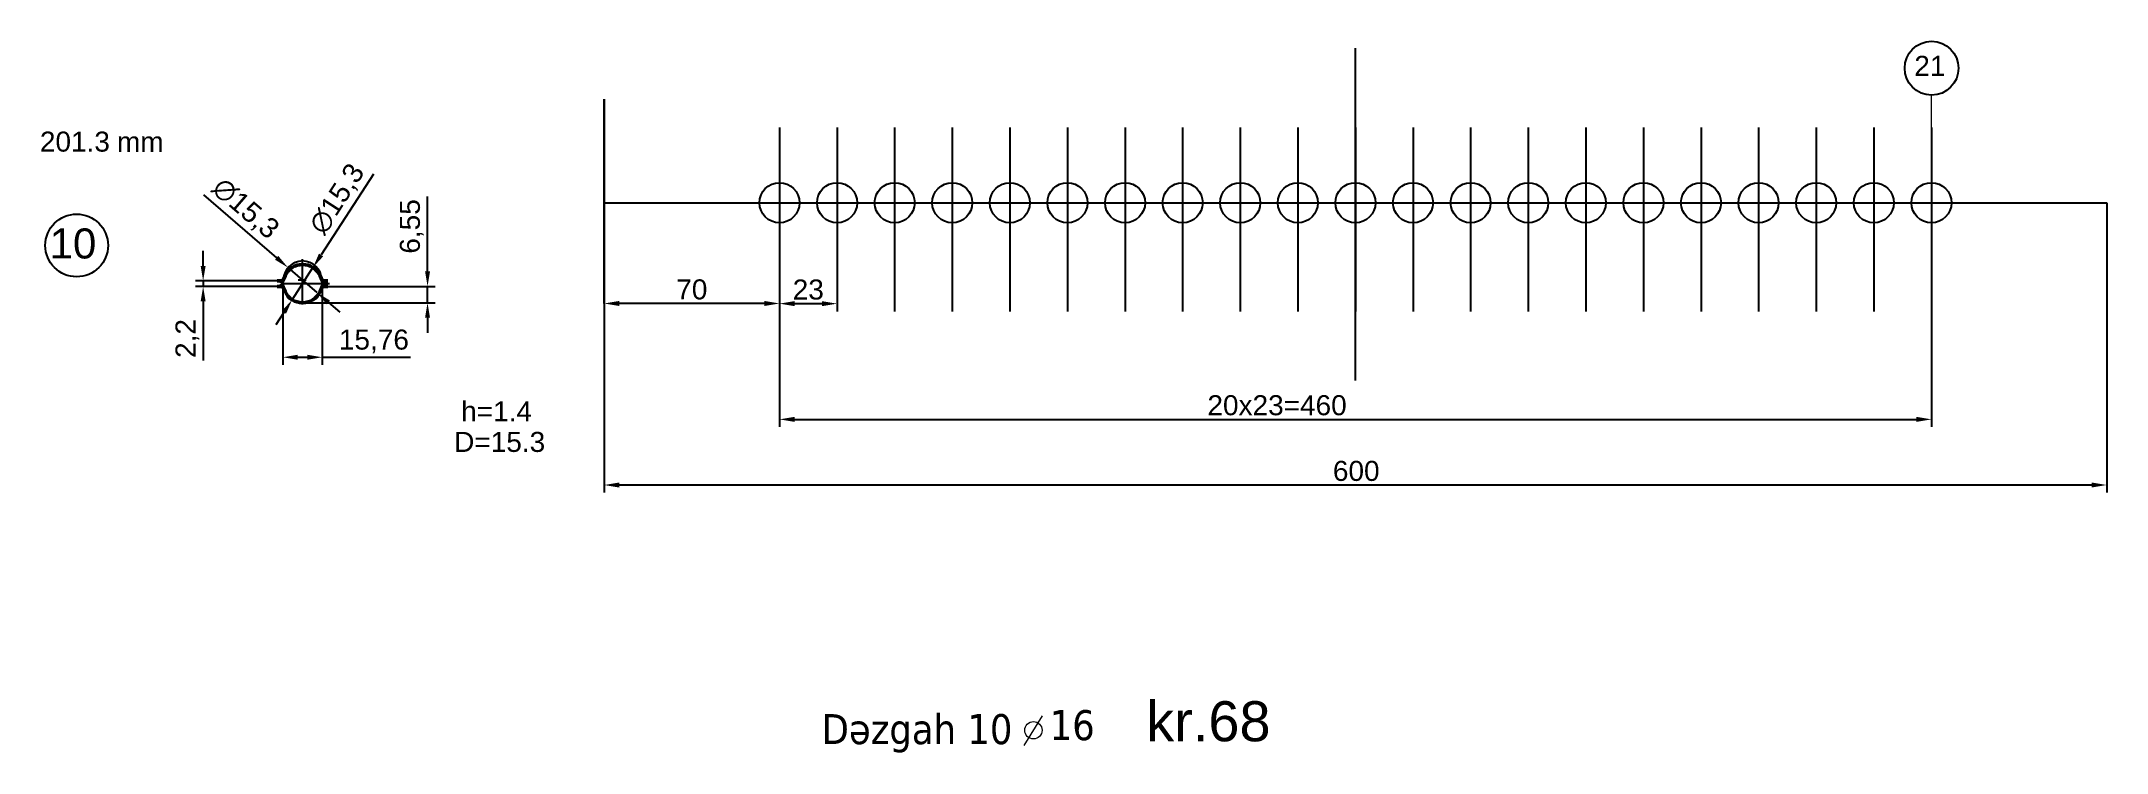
# Model space of a CAD drawing. Header units: millimetres. Extents: x 6647 to 33601, y -1887 to 8501.
# Drawn here: x 32186 to 33011, y 3972 to 4256 of the extents above; entities that cross this region are included whole.
import ezdxf

# ---------------------------------------------------------------- set-up
doc = ezdxf.new("R2010")
doc.units = ezdxf.units.MM
for name, color, linetype, lineweight in [('контурная', 7, 'Continuous', 50), ('размерные', 220, 'Continuous', 25), ('тонкая', 7, 'Continuous', 25), ('тонкий', 7, 'Continuous', 20)]:
    doc.layers.add(name, color=color, linetype=linetype, lineweight=lineweight)
doc.layers.add('осевая', color=4, linetype='Continuous')
doc.styles.add('s1v4', font='ARIAL.TTF', dxfattribs={"height": 4})
doc.styles.add('s2v4', font='ARIAL.TTF', dxfattribs={"height": 8})
doc.styles.add('s4v4', font='ARIAL.TTF', dxfattribs={"height": 16})
doc.styles.get("Standard").update_dxf_attribs({"font": 'ARIAL.TTF'})
doc.dimstyles.new('s2v4', dxfattribs={"dimtxt": 8, "dimasz": 6, "dimexe": 3, "dimexo": 0, "dimgap": 1.5, "dimtad": 1, "dimtxsty": 'Standard', "dimcen": 2.5, "dimadec": 0, "dimazin": 0, "dimtfac": 1, "dimtmove": 0, "dimatfit": 3, "dimfxl": 1, "dimarcsym": 0})
doc.dimstyles.new('s2v4$0', dxfattribs={"dimtxt": 8, "dimasz": 6, "dimexe": 3, "dimexo": 0, "dimgap": 1.5, "dimtad": 1, "dimtxsty": 'Standard', "dimcen": 2.5, "dimadec": 0, "dimazin": 0, "dimtfac": 1, "dimtmove": 0, "dimatfit": 3, "dimfxl": 1, "dimarcsym": 0})

msp = doc.modelspace()

# ---------------------------------------------------------------- texts
at = {"insert": (32940.1329, 4246.6821), "char_height": 8, "attachment_point": 5}
msp.add_mtext('21', dxfattribs=at)
at = {"layer": 'контурная', "style": 's2v4'}
for s, p in [('h=1.4', (32353.637, 4104.7163)), ('D=15.3', (32350.8499, 4092.4875))]:
    msp.add_text(s, height=8, dxfattribs=at).set_placement(p)
at = {"layer": 'размерные', "style": 's4v4'}
msp.add_text('kr.68', height=16, dxfattribs=at).set_placement((32627.1824, 3976.9234))
at = {"layer": 'тонкая', "style": 's1v4'}
for s, p in [('201.3', (32185.4139, 4212.4231)), ('mm', (32216.1876, 4212.3225))]:
    msp.add_text(s, height=8, dxfattribs=at).set_placement(p)
at = {"layer": 'тонкий', "style": 's1v4'}
msp.add_text('10', height=12, dxfattribs=at).set_placement((32189.2979, 4169.7458))
at = {"layer": 'тонкий', "insert": (32497.5876, 3987.7871), "char_height": 12, "attachment_point": 1, "style": 's1v4'}
msp.add_mtext('{\\fTahoma|b0|i0|c238|p32;Dəzgah \\fTahoma|b0|i0|c0|p32;10}', dxfattribs=at)
at = {"layer": 'тонкий', "insert": (32588.6326, 3989.3719), "char_height": 12, "width": 33.292, "attachment_point": 1, "style": 's1v4'}
msp.add_mtext('{\\fTahoma|b0|i0|c162|p32;1\\fTahoma|b0|i0|c0|p32;6\\fTxt|b0|i0|c238|p2; }', dxfattribs=at)

# ---------------------------------------------------------------- blocks, each defined once
blk = doc.blocks.new('*D197')
at = {"layer": 'Defpoints', "color": 0, "transparency": 16777216}
for p in [(32410.75, 4233.4), (33010.75, 4191.99), (32410.75, 4079.27)]:
    blk.add_point(p, dxfattribs=at)
at = {"layer": 'тонкая', "color": 0, "lineweight": -2, "transparency": 16777216}
for p, q in [((32410.75, 4233.4), (32410.75, 4076.27)), ((33010.75, 4191.99), (33010.75, 4076.27)), ((33004.75, 4079.27), (32416.75, 4079.27))]:
    blk.add_line(p, q, dxfattribs=at)
at = {"layer": 'тонкая', "color": 0, "transparency": 16777216}
for points in [[(32416.75, 4080.27), (32416.75, 4078.27), (32410.75, 4079.27)], [(33004.75, 4080.27), (33004.75, 4078.27), (33010.75, 4079.27)]]:
    blk.add_solid(points, dxfattribs=at)
at = {"layer": 'тонкая', "color": 0, "transparency": 16777216, "insert": (32711.07, 4084.85), "char_height": 8, "attachment_point": 5}
blk.add_mtext('600', dxfattribs=at)
blk = doc.blocks.new('*D104')
at = {"layer": 'Defpoints', "color": 0, "transparency": 16777216}
for p in [(32410.75, 4162.14), (32480.75, 4164.06), (32410.75, 4151.77)]:
    blk.add_point(p, dxfattribs=at)
at = {"layer": 'тонкая', "color": 0, "lineweight": -2, "transparency": 16777216}
for p, q in [((32410.75, 4162.14), (32410.75, 4148.77)), ((32480.75, 4164.06), (32480.75, 4148.77)), ((32474.75, 4151.77), (32416.75, 4151.77))]:
    blk.add_line(p, q, dxfattribs=at)
at = {"layer": 'тонкая', "color": 0, "transparency": 16777216}
for points in [[(32416.75, 4152.77), (32416.75, 4150.77), (32410.75, 4151.77)], [(32474.75, 4152.77), (32474.75, 4150.77), (32480.75, 4151.77)]]:
    blk.add_solid(points, dxfattribs=at)
at = {"layer": 'тонкая', "color": 0, "transparency": 16777216, "insert": (32445.75, 4157.35), "char_height": 8, "attachment_point": 5}
blk.add_mtext('70', dxfattribs=at)
blk = doc.blocks.new('*D105')
at = {"layer": 'Defpoints', "color": 0, "transparency": 16777216}
for p in [(32480.75, 4148.6), (32940.75, 4148.6), (32940.75, 4105.49)]:
    blk.add_point(p, dxfattribs=at)
at = {"layer": 'тонкая', "color": 0, "lineweight": -2, "transparency": 16777216}
for p, q in [((32480.75, 4148.6), (32480.75, 4102.49)), ((32940.75, 4148.6), (32940.75, 4102.49)), ((32486.75, 4105.49), (32934.75, 4105.49))]:
    blk.add_line(p, q, dxfattribs=at)
at = {"layer": 'тонкая', "color": 0, "transparency": 16777216}
for points in [[(32486.75, 4106.49), (32486.75, 4104.49), (32480.75, 4105.49)], [(32934.75, 4106.49), (32934.75, 4104.49), (32940.75, 4105.49)]]:
    blk.add_solid(points, dxfattribs=at)
at = {"layer": 'тонкая', "color": 0, "transparency": 16777216, "insert": (32679.45, 4111.08), "char_height": 8, "attachment_point": 5}
blk.add_mtext('20x23=460', dxfattribs=at)
blk = doc.blocks.new('*D106')
at = {"layer": 'Defpoints', "color": 0, "transparency": 16777216}
for p in [(32282.41, 4158.6), (32298.17, 4158.6), (32298.17, 4130.3)]:
    blk.add_point(p, dxfattribs=at)
at = {"layer": 'тонкий', "color": 0, "lineweight": -2, "transparency": 16777216}
for p, q in [((32282.41, 4158.6), (32282.41, 4127.3)), ((32298.17, 4158.6), (32298.17, 4127.3)), ((32288.41, 4130.3), (32292.17, 4130.3)), ((32298.17, 4130.3), (32333.41, 4130.3))]:
    blk.add_line(p, q, dxfattribs=at)
at = {"layer": 'тонкий', "color": 0, "transparency": 16777216}
for points in [[(32288.41, 4131.3), (32288.41, 4129.3), (32282.41, 4130.3)], [(32292.17, 4131.3), (32292.17, 4129.3), (32298.17, 4130.3)]]:
    blk.add_solid(points, dxfattribs=at)
at = {"layer": 'тонкий', "color": 0, "transparency": 16777216, "insert": (32318.79, 4136.61), "char_height": 8, "attachment_point": 5}
blk.add_mtext('15,76', dxfattribs=at)
blk = doc.blocks.new('*D198')
at = {"layer": 'Defpoints', "color": 0, "transparency": 16777216}
for p in [(32250.6, 4158.6), (32280.21, 4160.8), (32280.21, 4158.6)]:
    blk.add_point(p, dxfattribs=at)
at = {"layer": 'тонкий', "color": 0, "lineweight": -2, "transparency": 16777216}
for p, q in [((32250.6, 4166.8), (32250.6, 4172.8)), ((32280.21, 4160.8), (32247.6, 4160.8)), ((32280.21, 4158.6), (32247.6, 4158.6)), ((32250.6, 4160.8), (32250.6, 4158.6)), ((32250.6, 4152.6), (32250.6, 4128.98))]:
    blk.add_line(p, q, dxfattribs=at)
at = {"layer": 'тонкий', "color": 0, "transparency": 16777216}
for points in [[(32249.6, 4166.8), (32251.6, 4166.8), (32250.6, 4160.8)], [(32249.6, 4152.6), (32251.6, 4152.6), (32250.6, 4158.6)]]:
    blk.add_solid(points, dxfattribs=at)
at = {"layer": 'тонкий', "color": 0, "transparency": 16777216, "insert": (32244.3, 4137.79), "char_height": 8, "attachment_point": 5, "rotation": 90}
blk.add_mtext('2,2', dxfattribs=at)
blk = doc.blocks.new('*D199')
at = {"layer": 'Defpoints', "color": 0, "transparency": 16777216}
for p in [(32300.37, 4158.6), (32290.29, 4152.05), (32340.21, 4152.05)]:
    blk.add_point(p, dxfattribs=at)
at = {"layer": 'тонкий', "color": 0, "lineweight": -2, "transparency": 16777216}
for p, q in [((32340.21, 4164.6), (32340.21, 4194.48)), ((32300.37, 4158.6), (32343.21, 4158.6)), ((32340.21, 4152.05), (32340.21, 4158.6)), ((32290.29, 4152.05), (32343.21, 4152.05)), ((32340.21, 4146.05), (32340.21, 4140.05))]:
    blk.add_line(p, q, dxfattribs=at)
at = {"layer": 'тонкий', "color": 0, "transparency": 16777216}
for points in [[(32339.21, 4164.6), (32341.21, 4164.6), (32340.21, 4158.6)], [(32339.21, 4146.05), (32341.21, 4146.05), (32340.21, 4152.05)]]:
    blk.add_solid(points, dxfattribs=at)
at = {"layer": 'тонкий', "color": 0, "transparency": 16777216, "insert": (32333.9, 4182.54), "char_height": 8, "attachment_point": 5, "rotation": 90}
blk.add_mtext('6,55', dxfattribs=at)
blk = doc.blocks.new('*D200')
at = {"layer": 'Defpoints', "color": 0, "transparency": 16777216}
for p in [(32294.44, 4166.12), (32286.14, 4153.27)]:
    blk.add_point(p, dxfattribs=at)
at = {"layer": 'тонкий', "color": 0, "lineweight": -2, "transparency": 16777216}
for p, q in [((32318.59, 4203.48), (32297.7, 4171.16)), ((32286.14, 4153.27), (32294.44, 4166.12)), ((32282.88, 4148.23), (32279.63, 4143.19))]:
    blk.add_line(p, q, dxfattribs=at)
at = {"layer": 'тонкий', "color": 0, "transparency": 16777216}
for points in [[(32296.86, 4171.7), (32298.54, 4170.62), (32294.44, 4166.12)], [(32282.04, 4148.78), (32283.72, 4147.69), (32286.14, 4153.27)]]:
    blk.add_solid(points, dxfattribs=at)
at = {"layer": 'тонкий', "color": 0, "transparency": 16777216, "insert": (32304.37, 4193.34), "char_height": 8, "attachment_point": 5, "rotation": 57.1269}
blk.add_mtext('∅15,3', dxfattribs=at)
blk = doc.blocks.new('*D201')
at = {"layer": 'Defpoints', "color": 0, "transparency": 16777216}
for p in [(32284.5, 4166.09), (32296.08, 4156.1)]:
    blk.add_point(p, dxfattribs=at)
at = {"layer": 'тонкий', "color": 0, "lineweight": -2, "transparency": 16777216}
for p, q in [((32250.81, 4195.15), (32279.95, 4170.01)), ((32296.08, 4156.1), (32284.5, 4166.09)), ((32300.63, 4152.18), (32305.17, 4148.26))]:
    blk.add_line(p, q, dxfattribs=at)
at = {"layer": 'тонкий', "color": 0, "transparency": 16777216}
for points in [[(32280.61, 4170.77), (32279.3, 4169.26), (32284.5, 4166.09)], [(32301.28, 4152.94), (32299.98, 4151.43), (32296.08, 4156.1)]]:
    blk.add_solid(points, dxfattribs=at)
at = {"layer": 'тонкий', "color": 0, "transparency": 16777216, "insert": (32267.32, 4189.41), "char_height": 8, "attachment_point": 5, "rotation": 319.22449}
blk.add_mtext('∅15,3', dxfattribs=at)
blk = doc.blocks.new('*D202')
at = {"layer": 'Defpoints', "color": 0, "transparency": 16777216}
for p in [(32480.75, 4156.42), (32503.75, 4156.42), (32503.75, 4151.7)]:
    blk.add_point(p, dxfattribs=at)
at = {"layer": 'тонкая', "color": 0, "lineweight": -2, "transparency": 16777216}
for p, q in [((32480.75, 4156.42), (32480.75, 4148.7)), ((32486.75, 4151.7), (32497.75, 4151.7)), ((32503.75, 4156.42), (32503.75, 4148.7))]:
    blk.add_line(p, q, dxfattribs=at)
at = {"layer": 'тонкая', "color": 0, "transparency": 16777216}
for points in [[(32486.75, 4152.7), (32486.75, 4150.7), (32480.75, 4151.7)], [(32497.75, 4152.7), (32497.75, 4150.7), (32503.75, 4151.7)]]:
    blk.add_solid(points, dxfattribs=at)
at = {"layer": 'тонкая', "color": 0, "transparency": 16777216, "insert": (32492.25, 4157.29), "char_height": 8, "attachment_point": 5}
blk.add_mtext('23', dxfattribs=at)

# ---------------------------------------------------------------- dimensions: what is measured, and where the dimension line sits
at = {"layer": 'тонкая'}
dim = msp.add_linear_dim(base=(32410.7468, 4079.2684), p1=(33010.7468, 4191.9909), p2=(32410.7468, 4233.4047), dimstyle='s2v4', dxfattribs=at)
dim.commit()
dim.dimension.update_dxf_attribs({"geometry": '*D197', "text_midpoint": (32711.0699, 4079.2684), "dimtype": 160})
for base, p1, p2, dimstyle, picture, middle in [((32410.7468, 4151.7697), (32480.7468, 4164.0604), (32410.7468, 4162.1357), 's2v4', '*D104', (32445.7468, 4157.3543)), ((32503.7468, 4151.6995), (32480.7468, 4156.4151), (32503.7468, 4156.4151), 's2v4$0', '*D202', (32492.2468, 4157.2868))]:
    dim = msp.add_linear_dim(base=base, p1=p1, p2=p2, dimstyle=dimstyle, dxfattribs=at)
    dim.commit()
    dim.dimension.update_dxf_attribs({"geometry": picture, "text_midpoint": middle})
dim = msp.add_linear_dim(base=(32940.7468, 4105.4902), p1=(32480.7468, 4148.6018), p2=(32940.7468, 4148.6018), text='20x23=460', dimstyle='s2v4', dxfattribs=at)
dim.commit()
dim.dimension.update_dxf_attribs({"geometry": '*D105', "text_midpoint": (32679.4521, 4105.4902), "dimtype": 160})
at = {"layer": 'тонкий'}
for p1, p2, picture, middle in [((32286.1392, 4153.2727), (32294.4437, 4166.1228), '*D200', (32304.3654, 4193.3374)), ((32296.0846, 4156.1016), (32284.4983, 4166.094), '*D201', (32267.3163, 4189.4146))]:
    dim = msp.add_diameter_dim_2p(p1=p1, p2=p2, dimstyle='s2v4', dxfattribs=at)
    dim.commit()
    dim.dimension.update_dxf_attribs({"geometry": picture, "text_midpoint": middle})
dim = msp.add_linear_dim(base=(32340.2074, 4152.0478), p1=(32300.375, 4158.5978), p2=(32290.2915, 4152.0478), angle=90, dimstyle='s2v4$0', dxfattribs=at)
dim.commit()
dim.dimension.update_dxf_attribs({"geometry": '*D199', "text_midpoint": (32340.2074, 4182.5398), "dimtype": 160})
dim = msp.add_linear_dim(base=(32250.6036, 4158.5978), p1=(32280.2079, 4160.7978), p2=(32280.2079, 4158.5978), angle=90, dimstyle='s2v4$0', dxfattribs=at)
dim.commit()
dim.dimension.update_dxf_attribs({"geometry": '*D198', "text_midpoint": (32244.296, 4137.7881)})
dim = msp.add_linear_dim(base=(32298.1694, 4130.3032), p1=(32282.4136, 4158.5978), p2=(32298.1694, 4158.5978), dimstyle='s2v4$0', dxfattribs=at)
dim.commit()
dim.dimension.update_dxf_attribs({"geometry": '*D106', "text_midpoint": (32318.7881, 4130.3032), "dimtype": 160})

# ---------------------------------------------------------------- linework, layer by layer
at = {"lineweight": 15}
msp.add_line((32940.6849, 4234.975), (32940.7468, 4202.4492), dxfattribs=at)
msp.add_circle((32940.8258, 4245.7277), 10.7536)
at = {"layer": 'контурная'}
for p, q in [((32282.4136, 4160.7978), (32280.2079, 4160.7978)), ((32282.4136, 4158.5978), (32280.2079, 4158.5978)), ((32281.9273, 4159.6978), (32283.2947, 4162.7909)), ((32281.9273, 4159.6978), (32283.2947, 4156.6047)), ((32298.6556, 4159.6978), (32297.2883, 4162.7909)), ((32298.6556, 4159.6978), (32297.2883, 4156.6047)), ((32298.1694, 4160.7978), (32300.375, 4160.7978)), ((32298.1694, 4158.5978), (32300.375, 4158.5978))]:
    msp.add_line(p, q, dxfattribs=at)
for start, end in [(23.8489058, 156.1510942), (203.8489058, 336.1510942)]:
    msp.add_arc((32290.2915, 4159.6978), 7.65, start, end, dxfattribs=at)
at = {"layer": 'осевая'}
for p, q in [((32710.7468, 4120.9548), (32710.7468, 4253.7529)), ((32480.7468, 4222.1063), (32480.7468, 4148.6018)), ((32503.7468, 4222.1063), (32503.7468, 4148.6018)), ((32526.7468, 4222.1063), (32526.7468, 4148.6018)), ((32549.7468, 4222.1063), (32549.7468, 4148.6018)), ((32572.7468, 4222.1063), (32572.7468, 4148.6018)), ((32595.7468, 4222.1063), (32595.7468, 4148.6018)), ((32618.7468, 4222.1063), (32618.7468, 4148.6018)), ((32641.7468, 4222.1063), (32641.7468, 4148.6018)), ((32664.7468, 4222.1063), (32664.7468, 4148.6018)), ((32687.7468, 4222.1063), (32687.7468, 4148.6018)), ((32710.7468, 4222.1063), (32710.7468, 4148.6018)), ((32733.7468, 4222.1063), (32733.7468, 4148.6018)), ((32756.7468, 4222.1063), (32756.7468, 4148.6018)), ((32779.7468, 4222.1063), (32779.7468, 4148.6018)), ((32802.7468, 4222.1063), (32802.7468, 4148.6018)), ((32825.7468, 4222.1063), (32825.7468, 4148.6018)), ((32848.7468, 4222.1063), (32848.7468, 4148.6018)), ((32871.7468, 4222.1063), (32871.7468, 4148.6018)), ((32894.7468, 4222.1063), (32894.7468, 4148.6018)), ((32917.7468, 4222.1063), (32917.7468, 4148.6018)), ((32940.7468, 4222.1063), (32940.7468, 4148.6018)), ((32290.2915, 4151.3487), (32290.2915, 4169.4129)), ((32281.5685, 4159.6978), (32301.1104, 4159.6978))]:
    msp.add_line(p, q, dxfattribs=at)
at = {"layer": 'размерные'}
for p, q in [((32282.3915, 4161.2478), (32283.1002, 4161.2478)), ((32282.4136, 4160.7978), (32282.4136, 4161.2978)), ((32291.6953, 4161.0978), (32288.5175, 4161.0978)), ((32298.1915, 4160.7478), (32298.1915, 4161.9687))]:
    msp.add_line(p, q, dxfattribs=at)
for centre in [(32480.7468, 4191.9909), (32503.7468, 4191.9909), (32526.7468, 4191.9909), (32549.7468, 4191.9909), (32572.7468, 4191.9909), (32595.7468, 4191.9909), (32618.7468, 4191.9909), (32641.7468, 4191.9909), (32664.7468, 4191.9909), (32687.7468, 4191.9909), (32710.7468, 4191.9909), (32733.7468, 4191.9909), (32756.7468, 4191.9909), (32779.7468, 4191.9909), (32802.7468, 4191.9909), (32825.7468, 4191.9909), (32848.7468, 4191.9909), (32871.7468, 4191.9909), (32894.7468, 4191.9909), (32917.7468, 4191.9909), (32940.7468, 4191.9909)]:
    msp.add_circle(centre, 8, dxfattribs=at)
msp.add_arc((32290.2915, 4161.0978), 7.65, 1.6694, 178.3306, dxfattribs=at)
at = {"layer": 'тонкая'}
for p, q in [((32410.7468, 4151.7697), (32410.7468, 4233.4047)), ((32410.7468, 4191.9909), (33010.7468, 4191.9909))]:
    msp.add_line(p, q, dxfattribs=at)
msp.add_circle((32200.0946, 4174.955), 12.5323, dxfattribs=at)
at = {"layer": 'тонкий'}
msp.add_line((32578.4428, 3975.3006), (32585.7246, 3987.0678), dxfattribs=at)
msp.add_circle((32582.1661, 3981.3174), 3.4722, dxfattribs=at)

msp.set_redraw_order([(e.dxf.handle, doc.entitydb.next_handle()) for e in msp.query("TEXT MTEXT ATTDEF DIMENSION ARC_DIMENSION")])  # texts and dimensions are drawn at this point

doc.saveas('drawing.dxf')
